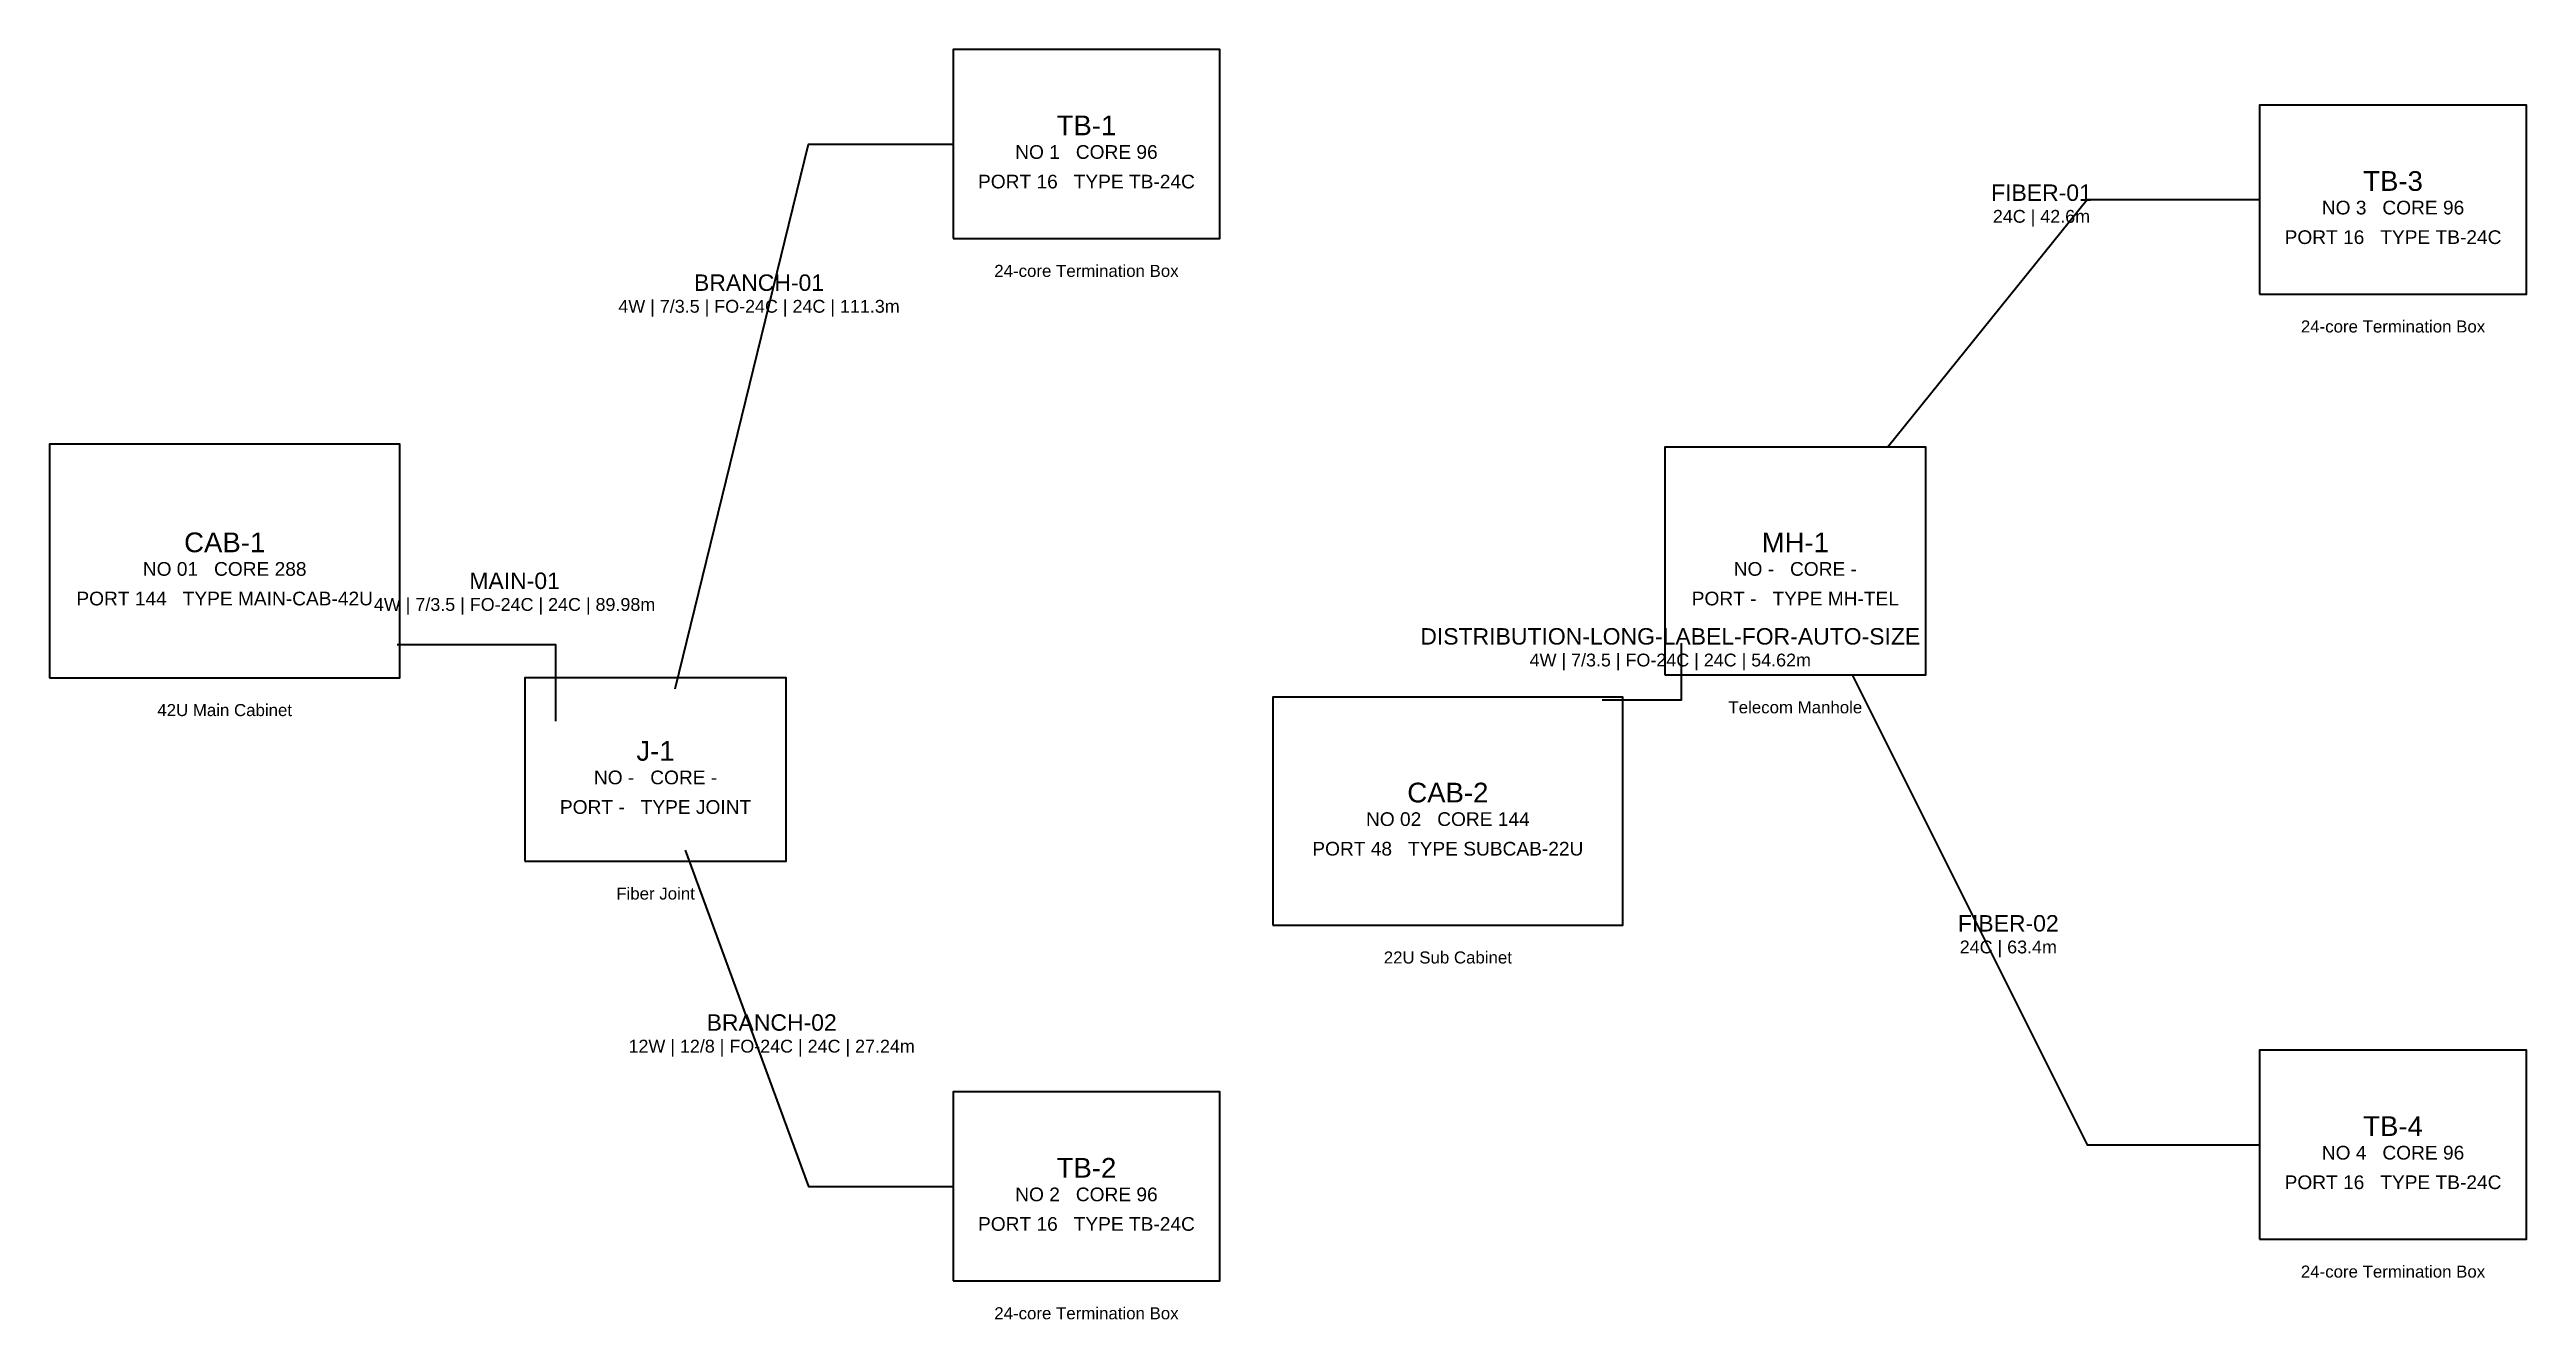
# Model space of a CAD drawing. Header units: millimetres. Extents: x 7 to 498, y 7 to 290.
# Drawn here: x 44.3 to 270.4, y 114.8 to 230.7 of the extents above; entities that cross this region are included whole.
import ezdxf

# ---------------------------------------------------------------- set-up
doc = ezdxf.new("R2010")
doc.units = ezdxf.units.MM
for name, color, linetype, lineweight, true_color in [('DUCT_12W_12_8', 7, 'CONTINUOUS', 35, 0xf59e0b), ('DUCT_4W_7_3_5', 7, 'CONTINUOUS', 35, 0x22c55e), ('FO_24C', 7, 'CONTINUOUS', 35, 0xec4899), ('NODE_CAPTION', 8, 'CONTINUOUS', 13, 0x64748b), ('NODE_TEXT', 7, 'CONTINUOUS', 18, 0x111827), ('NODES', 5, 'CONTINUOUS', 35, 0x2563eb), ('ROUTE_TEXT', 7, 'CONTINUOUS', 18, 0x111827)]:
    doc.layers.add(name, color=color, linetype=linetype, lineweight=lineweight, true_color=true_color)
doc.styles.add('OPTIMUM_AR', font='Arial.ttf')

msp = doc.modelspace()

# ---------------------------------------------------------------- texts
at = {"layer": 'NODE_CAPTION', "char_height": 1.1, "attachment_point": 2, "style": 'OPTIMUM_AR'}
for s, insert, width in [('24-core Termination Box', (138.95, 211.06), 24.36), ('24-core Termination Box', (258.2125, 205.985), 24.36), ('42U Main Cabinet', (60.2875, 170.9675), 31.9725), ('Telecom Manhole', (203.6563, 171.2212), 23.8525), ('Fiber Joint', (99.6188, 154.22), 23.8525), ('22U Sub Cabinet', (171.9375, 148.3837), 31.9725), ('24-core Termination Box', (258.2125, 119.71), 24.36), ('24-core Termination Box', (138.95, 115.9037), 24.36)]:
    msp.add_mtext(s, dxfattribs=dict(at, insert=insert, width=width))
at = {"layer": 'NODE_TEXT', "attachment_point": 2, "style": 'OPTIMUM_AR'}
for s, insert, char_height, width in [('TB-1', (138.95, 224.6875), 1.8, 21.924), ('NO 1   CORE 96', (138.95, 221.9875), 1.25, 21.924), ('TB-3', (258.2125, 219.6125), 1.8, 21.924), ('PORT 16   TYPE TB-24C', (138.95, 219.2875), 1.25, 21.924), ('NO 3   CORE 96', (258.2125, 216.9125), 1.25, 21.924), ('PORT 16   TYPE TB-24C', (258.2125, 214.2125), 1.25, 21.924), ('CAB-1', (60.2875, 186.625), 1.8, 28.77525), ('MH-1', (203.6563, 186.625), 1.8, 21.46725), ('NO 01   CORE 288', (60.2875, 183.925), 1.25, 28.77525), ('NO -   CORE -', (203.6563, 183.925), 1.25, 21.46725), ('PORT 144   TYPE MAIN-CAB-42U', (60.2875, 181.225), 1.25, 28.77525), ('PORT -   TYPE MH-TEL', (203.6563, 181.225), 1.25, 21.46725), ('J-1', (99.6188, 167.5937), 1.8, 21.46725), ('NO -   CORE -', (99.6188, 164.8937), 1.25, 21.46725), ('CAB-2', (171.9375, 163.7875), 1.8, 28.77525), ('PORT -   TYPE JOINT', (99.6188, 162.1937), 1.25, 21.46725), ('NO 02   CORE 144', (171.9375, 161.0875), 1.25, 28.77525), ('PORT 48   TYPE SUBCAB-22U', (171.9375, 158.3875), 1.25, 28.77525), ('TB-4', (258.2125, 133.3375), 1.8, 21.924), ('TB-2', (138.95, 129.5312), 1.8, 21.924), ('NO 4   CORE 96', (258.2125, 130.6375), 1.25, 21.924), ('NO 2   CORE 96', (138.95, 126.8312), 1.25, 21.924), ('PORT 16   TYPE TB-24C', (258.2125, 127.9375), 1.25, 21.924), ('PORT 16   TYPE TB-24C', (138.95, 124.1312), 1.25, 21.924)]:
    msp.add_mtext(s, dxfattribs=dict(at, insert=insert, char_height=char_height, width=width))
at = {"layer": 'ROUTE_TEXT', "attachment_point": 2, "style": 'OPTIMUM_AR'}
for s, insert, char_height, width in [('FIBER-01', (226.1223, 218.3976), 1.5, 44), ('24C | 42.6m', (226.1223, 216.0726), 1.17, 48), ('BRANCH-01', (109.0629, 210.1863), 1.5, 44), ('4W | 7/3.5 | FO-24C | 24C | 111.3m', (109.0629, 207.8613), 1.17, 48), ('MAIN-01', (86.7512, 182.97), 1.5, 44), ('4W | 7/3.5 | FO-24C | 24C | 89.98m', (86.7512, 180.645), 1.17, 48), ('DISTRIBUTION-LONG-LABEL-FOR-AUTO-SIZE', (192.242, 177.895), 1.5, 44), ('4W | 7/3.5 | FO-24C | 24C | 54.62m', (192.242, 175.57), 1.17, 48), ('FIBER-02', (223.097, 151.7011), 1.5, 44), ('24C | 63.4m', (223.097, 149.3761), 1.17, 48), ('BRANCH-02', (110.2172, 142.6464), 1.5, 44), ('12W | 12/8 | FO-24C | 24C | 27.24m', (110.2172, 140.3214), 1.17, 48)]:
    msp.add_mtext(s, dxfattribs=dict(at, insert=insert, char_height=char_height, width=width))

# ---------------------------------------------------------------- linework, layer by layer
at = {"layer": 'DUCT_12W_12_8'}
msp.add_lwpolyline([(102.317, 157.635), (113.575, 126.9312), (126.77, 126.9312)], dxfattribs=at)
at = {"layer": 'DUCT_4W_7_3_5'}
for points in [[(101.4176, 172.3525), (113.575, 222.0875), (126.77, 222.0875)], [(76.02, 176.4125), (90.4838, 176.4125), (90.4838, 169.4139)], [(186.0347, 171.3375), (193.2525, 171.3375), (193.2525, 176.5343)]]:
    msp.add_lwpolyline(points, dxfattribs=at)
at = {"layer": 'FO_24C'}
for points in [[(212.0593, 194.4287), (230.3, 217.0125), (246.0325, 217.0125)], [(208.8581, 173.6212), (230.3, 130.7375), (246.0325, 130.7375)]]:
    msp.add_lwpolyline(points, dxfattribs=at)
at = {"layer": 'NODES'}
for points in [[(126.77, 213.46), (151.13, 213.46), (151.13, 230.715), (126.77, 230.715)], [(246.0325, 208.385), (270.3925, 208.385), (270.3925, 225.64), (246.0325, 225.64)], [(44.3013, 173.3675), (76.2738, 173.3675), (76.2738, 194.6825), (44.3013, 194.6825)], [(191.73, 173.6212), (215.5825, 173.6212), (215.5825, 194.4287), (191.73, 194.4287)], [(87.6925, 156.62), (111.545, 156.62), (111.545, 173.3675), (87.6925, 173.3675)], [(155.9513, 150.7837), (187.9237, 150.7837), (187.9237, 171.5913), (155.9513, 171.5913)], [(246.0325, 122.11), (270.3925, 122.11), (270.3925, 139.365), (246.0325, 139.365)], [(126.77, 118.3037), (151.13, 118.3037), (151.13, 135.5587), (126.77, 135.5587)]]:
    msp.add_lwpolyline(points, close=True, dxfattribs=at)

msp.set_redraw_order([(e.dxf.handle, doc.entitydb.next_handle()) for e in msp.query("TEXT MTEXT ATTDEF DIMENSION ARC_DIMENSION")])  # texts and dimensions are drawn at this point

doc.saveas('drawing.dxf')
